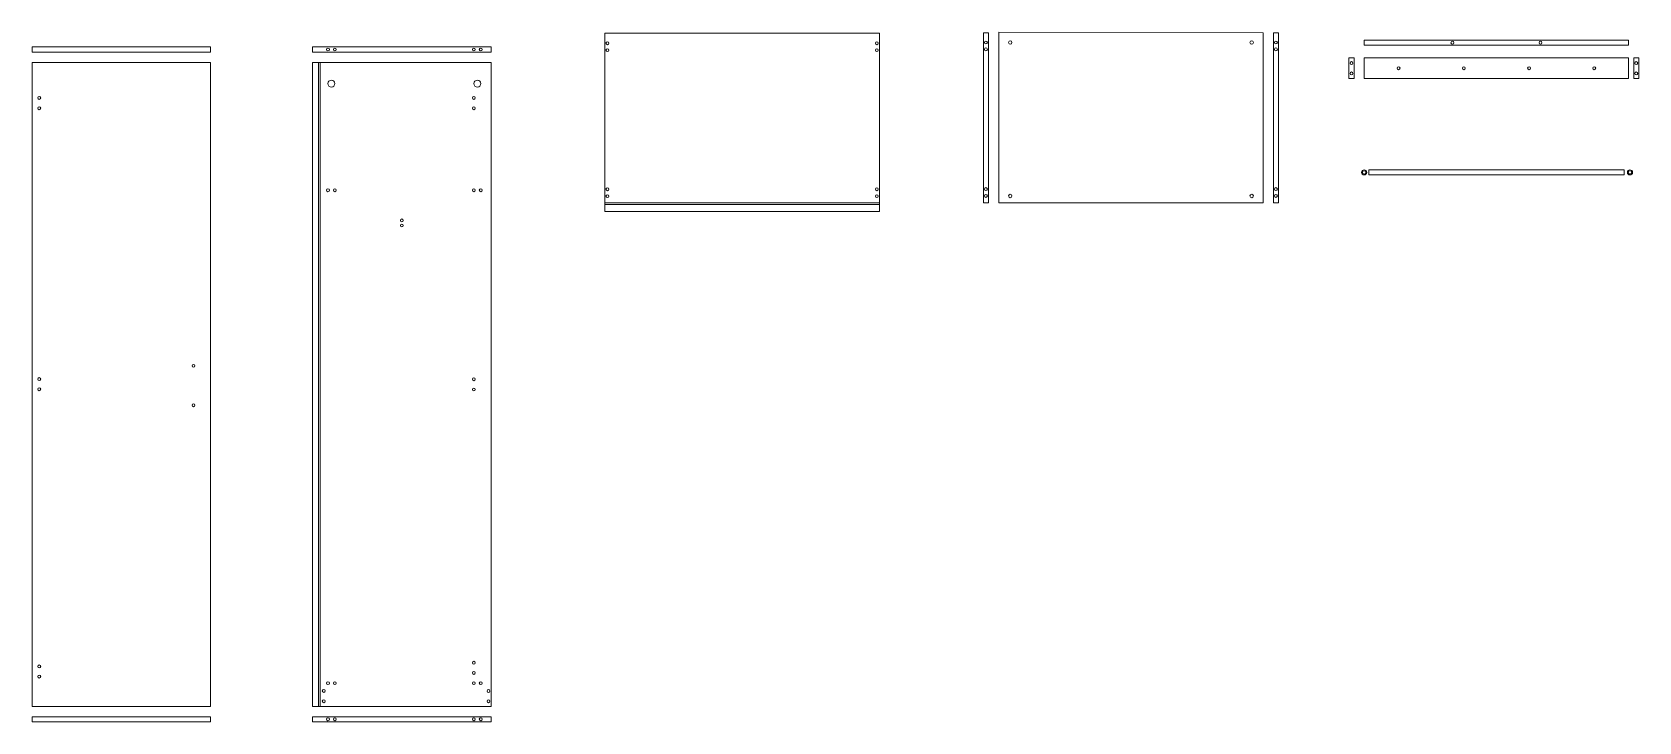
# Model space of a CAD drawing. Header units: millimetres. Extents: x 27 to 1587, y 31 to 458.
# Drawn here: x 1119.1 to 1587.2, y 44.8 to 245.6 of the extents above; entities that cross this region are included whole.
import ezdxf

# ---------------------------------------------------------------- set-up
doc = ezdxf.new("R2010")
doc.units = ezdxf.units.MM
doc.header["$MEASUREMENT"] = 0
doc.layers.add('linee non sezionate', color=8, linetype='Continuous', lineweight=18)
doc.layers.add('viti e cerniere', color=4, linetype='Continuous', lineweight=18)

msp = doc.modelspace()

# ---------------------------------------------------------------- linework, layer by layer
at = {"layer": 'linee non sezionate'}
for p, q in [((1396.24, 245.42), (1396.24, 195.92)), ((1397.74, 245.42), (1396.24, 245.42)), ((1396.99, 245.42), (1397.74, 245.42)), ((1397.74, 195.92), (1397.74, 245.42)), ((1400.74, 245.6), (1477.74, 245.42)), ((1400.74, 245.6), (1400.74, 195.92)), ((1477.74, 245.42), (1477.74, 195.92)), ((1480.74, 245.42), (1480.74, 195.92)), ((1482.24, 245.42), (1480.74, 245.42)), ((1481.49, 245.42), (1482.24, 245.42)), ((1482.24, 195.92), (1482.24, 245.42)), ((1119.08, 241.31), (1119.08, 239.81)), ((1171.08, 241.31), (1119.08, 241.31)), ((1119.08, 239.81), (1171.08, 239.81)), ((1171.08, 239.81), (1171.08, 241.31)), ((1200.78, 241.31), (1200.78, 239.81)), ((1252.78, 241.31), (1200.78, 241.31)), ((1200.78, 239.81), (1252.78, 239.81)), ((1252.78, 239.81), (1252.78, 241.31)), ((1507.23, 241.79), (1507.23, 243.29)), ((1507.23, 243.29), (1584.23, 243.29)), ((1584.23, 241.79), (1507.23, 241.79)), ((1584.23, 243.29), (1584.23, 241.79)), ((1202.5, 236.81), (1202.5, 49.31)), ((1203, 49.31), (1203, 236.81)), ((1504.23, 238.09), (1502.73, 238.09)), ((1502.73, 238.09), (1502.73, 232.09)), ((1504.23, 232.09), (1504.23, 238.09)), ((1507.23, 238.09), (1507.23, 232.09)), ((1507.23, 238.09), (1584.23, 238.09)), ((1584.23, 238.09), (1584.23, 232.09)), ((1585.73, 232.09), (1585.73, 238.09)), ((1585.73, 238.09), (1587.23, 238.09)), ((1587.23, 238.09), (1587.23, 232.09)), ((1502.73, 232.09), (1504.23, 232.09)), ((1507.23, 232.09), (1584.23, 232.09)), ((1587.23, 232.09), (1585.73, 232.09)), ((1508.53, 205.52), (1582.92, 205.52)), ((1508.53, 205.52), (1508.53, 204.02)), ((1508.53, 204.02), (1582.92, 204.02)), ((1582.92, 205.52), (1582.92, 204.02)), ((1285.94, 195.92), (1365.94, 195.92)), ((1285.94, 195.42), (1365.94, 195.42)), ((1396.24, 195.92), (1397.74, 195.92)), ((1400.74, 195.92), (1477.74, 195.92)), ((1480.74, 195.92), (1482.24, 195.92)), ((1119.08, 46.31), (1119.08, 44.81)), ((1171.08, 46.31), (1119.08, 46.31)), ((1119.08, 44.81), (1171.08, 44.81)), ((1171.08, 44.81), (1171.08, 46.31)), ((1200.78, 46.31), (1200.78, 44.81)), ((1252.78, 46.31), (1200.78, 46.31)), ((1200.78, 44.81), (1252.78, 44.81)), ((1252.78, 44.81), (1252.78, 46.31))]:
    msp.add_line(p, q, dxfattribs=at)
for points in [[(1285.94, 245.35), (1285.94, 193.35), (1365.94, 193.35), (1365.94, 245.35)], [(1171.08, 49.31), (1171.08, 236.81), (1119.08, 236.81), (1119.08, 49.31), (1152, 49.31)], [(1252.78, 49.31), (1252.78, 236.81), (1200.78, 236.81), (1200.78, 49.31), (1233.71, 49.31)]]:
    msp.add_lwpolyline(points, close=True, dxfattribs=at)
for centre in [(1507.18, 204.77), (1584.64, 204.77)]:
    msp.add_circle(centre, 0.75, dxfattribs=at)
at = {"layer": 'viti e cerniere'}
for centre, radius in [((1205.28, 240.56), 0.416), ((1207.28, 240.56), 0.416), ((1247.78, 240.56), 0.416), ((1249.78, 240.56), 0.416), ((1286.69, 242.36), 0.416), ((1286.69, 240.35), 0.416), ((1365.19, 242.36), 0.416), ((1365.19, 240.35), 0.416), ((1396.99, 242.6), 0.416), ((1396.99, 240.6), 0.416), ((1404.06, 242.6), 0.5), ((1474.42, 242.6), 0.5), ((1481.49, 242.6), 0.416), ((1481.49, 240.6), 0.416), ((1532.89, 242.54), 0.416), ((1558.57, 242.54), 0.416), ((1503.48, 236.61), 0.416), ((1517.23, 235.09), 0.416), ((1536.23, 235.09), 0.416), ((1555.23, 235.09), 0.416), ((1574.23, 235.09), 0.416), ((1586.48, 236.61), 0.416), ((1206.28, 230.62), 1), ((1248.82, 230.62), 1), ((1503.48, 233.59), 0.416), ((1586.48, 233.59), 0.416), ((1121.15, 226.44), 0.416), ((1247.78, 226.44), 0.416), ((1121.15, 223.45), 0.416), ((1247.78, 223.45), 0.416), ((1507.18, 204.77), 0.5), ((1584.64, 204.77), 0.5), ((1205.28, 199.56), 0.416), ((1207.28, 199.56), 0.416), ((1247.78, 199.56), 0.416), ((1249.78, 199.56), 0.416), ((1286.69, 199.85), 0.416), ((1286.69, 197.85), 0.416), ((1365.19, 199.85), 0.416), ((1365.19, 197.85), 0.416), ((1396.99, 199.92), 0.416), ((1396.99, 197.91), 0.416), ((1404.06, 197.91), 0.5), ((1474.42, 197.91), 0.5), ((1481.49, 199.92), 0.416), ((1481.49, 197.91), 0.416), ((1226.78, 190.81), 0.416), ((1226.78, 189.31), 0.416), ((1166.08, 148.47), 0.416), ((1121.15, 144.61), 0.416), ((1121.15, 141.63), 0.416), ((1247.78, 144.55), 0.416), ((1247.78, 141.57), 0.416), ((1166.08, 136.97), 0.416), ((1121.15, 60.97), 0.416), ((1247.78, 62.02), 0.416), ((1121.15, 57.99), 0.416), ((1205.28, 56.06), 0.416), ((1207.28, 56.06), 0.416), ((1247.78, 59.04), 0.416), ((1247.78, 56.06), 0.416), ((1249.78, 56.06), 0.416), ((1204.03, 53.82), 0.416), ((1252.03, 53.79), 0.416), ((1204.03, 50.81), 0.416), ((1252.03, 50.81), 0.416), ((1205.28, 45.56), 0.416), ((1207.28, 45.56), 0.416), ((1247.78, 45.56), 0.416), ((1249.78, 45.56), 0.416)]:
    msp.add_circle(centre, radius, dxfattribs=at)

doc.saveas('drawing.dxf')
